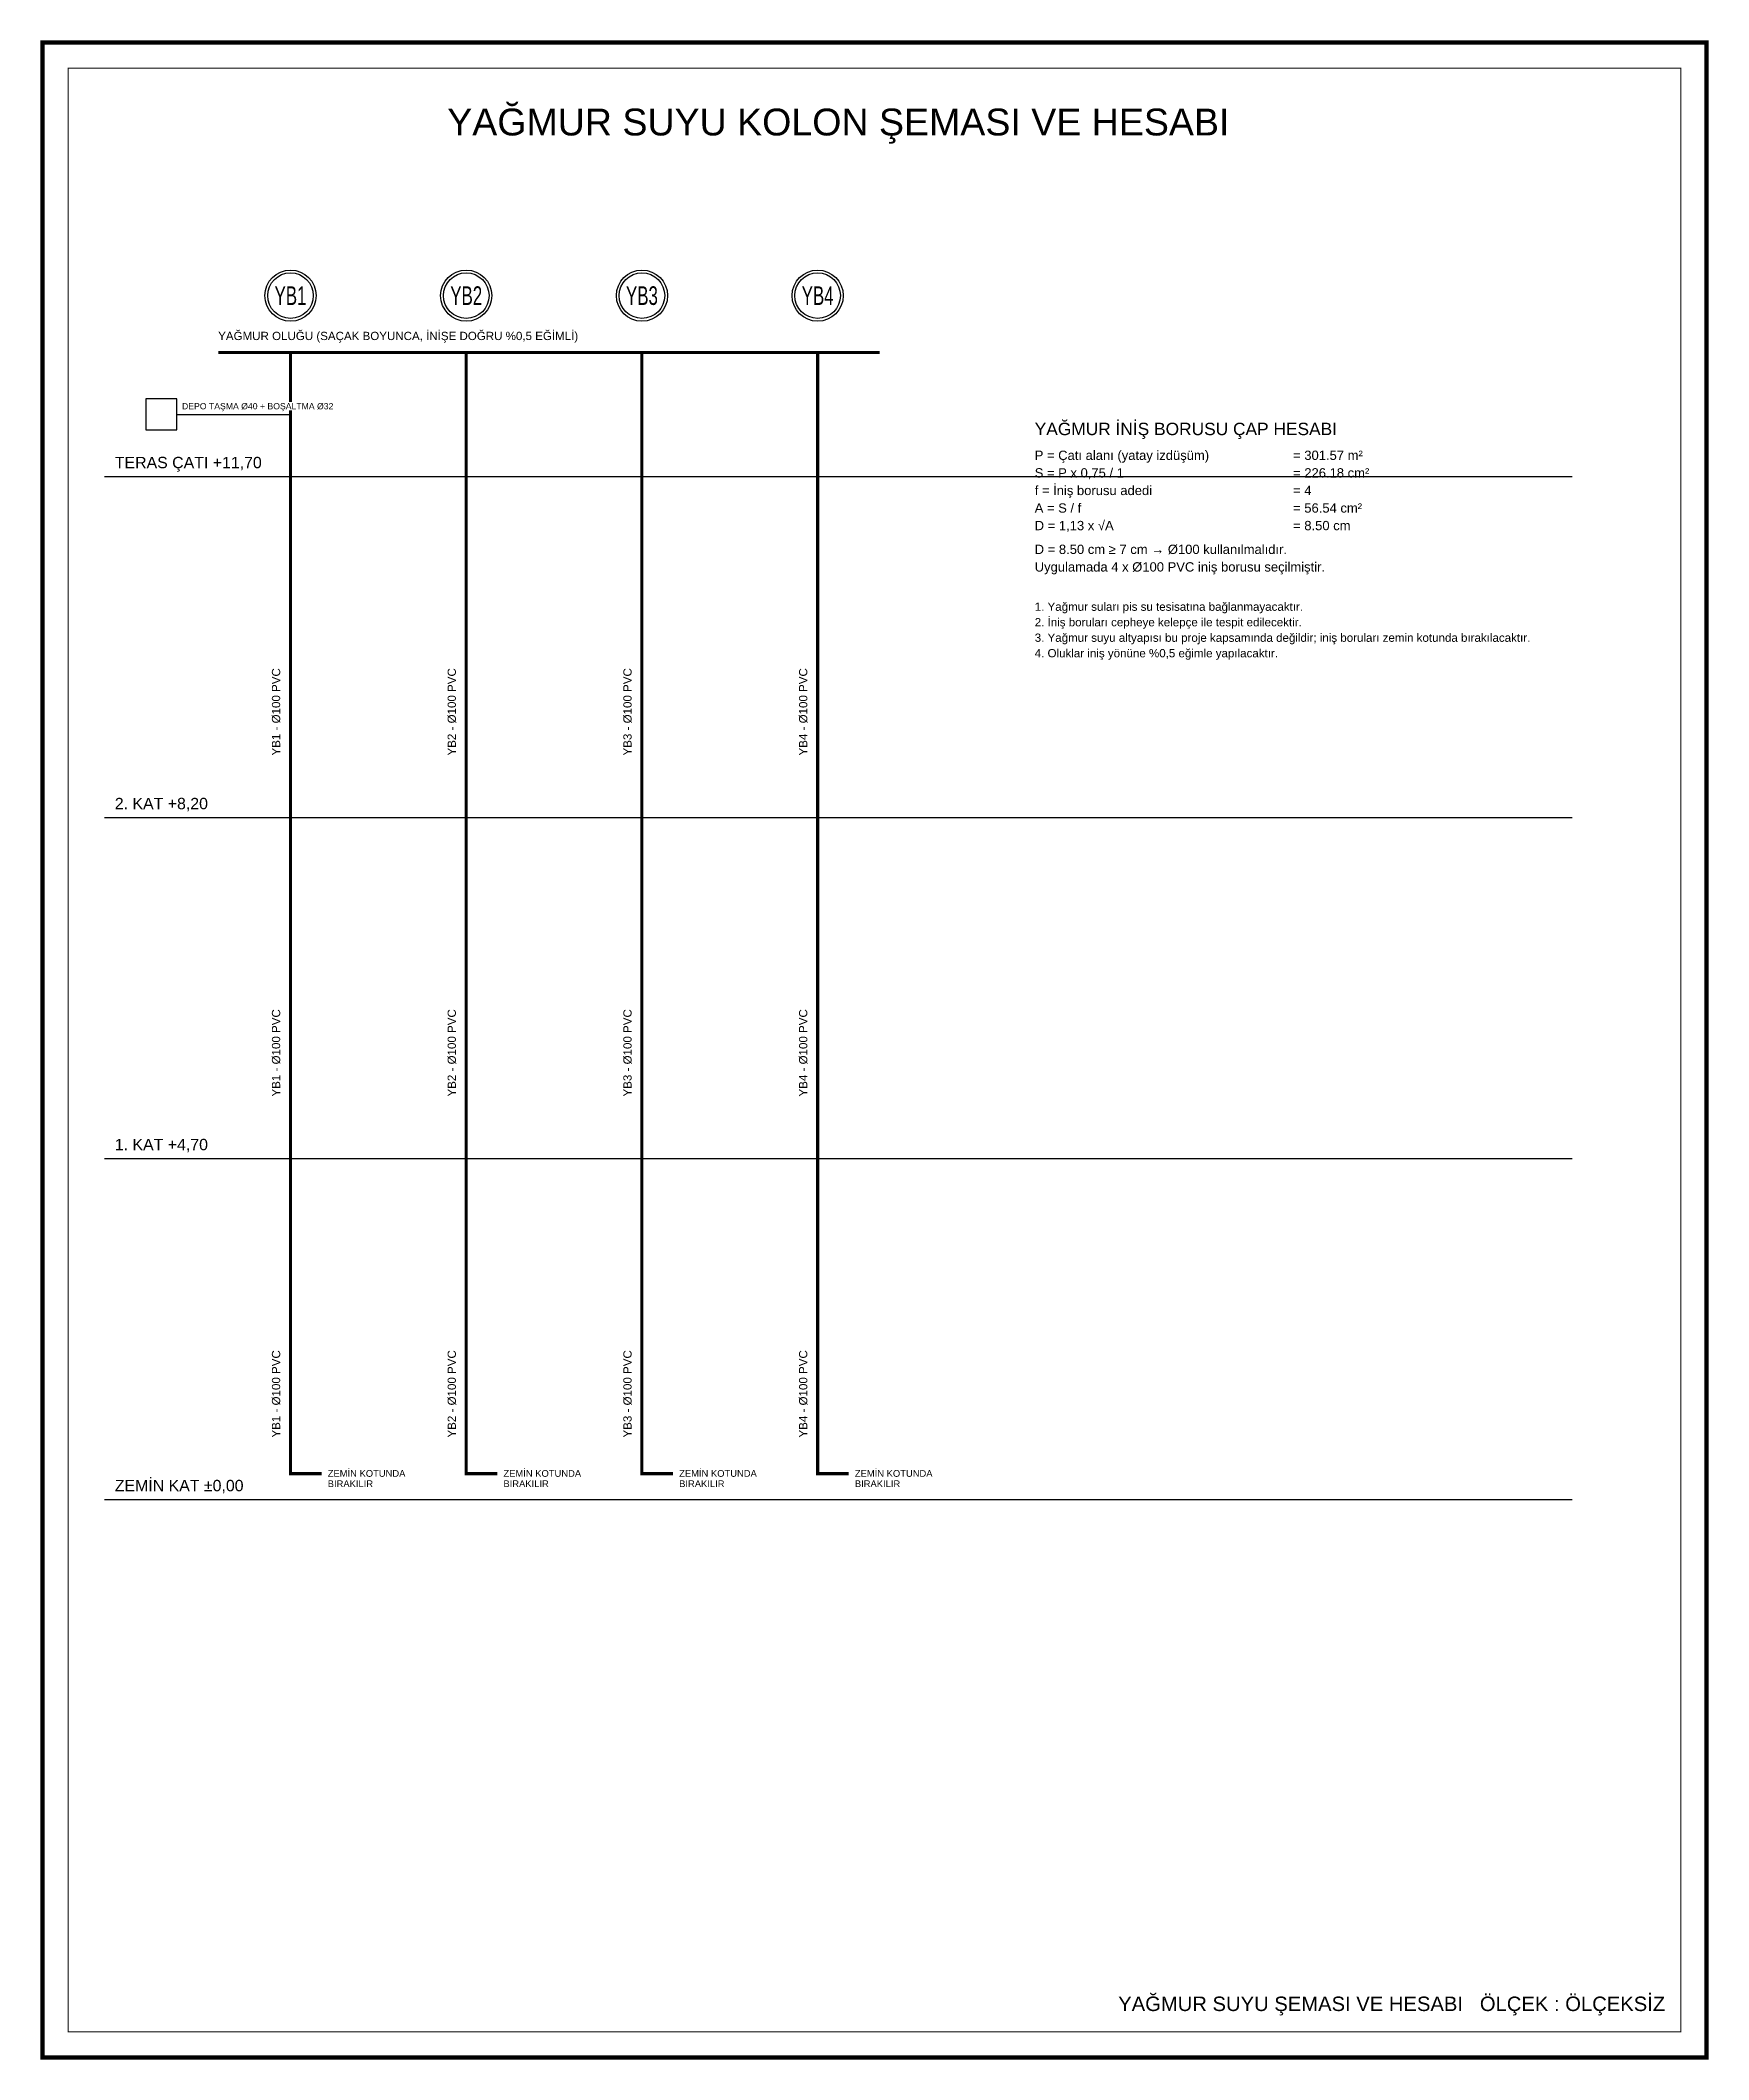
# Model space of a CAD drawing. Header units: centimetres. Extents: x -3952 to 26292, y -15092 to -10712.
# Drawn here: x 24678 to 26292, y -12902 to -10948 of the extents above; entities that cross this region are included whole.
import ezdxf
from ezdxf.enums import TextEntityAlignment as Align

# ---------------------------------------------------------------- set-up
doc = ezdxf.new("R2010")
doc.units = ezdxf.units.CM
doc.linetypes.add('YAGMUR HATTI', pattern=[36, 30, -6])
for name, color, linetype in [('MTY-HESAP', 1, 'CONTINUOUS'), ('MTY-PAFTA', 7, 'CONTINUOUS'), ('MTY-PISSU-KOLONNO', 211, 'CONTINUOUS'), ('MTY-SEMA', 8, 'CONTINUOUS'), ('MTY-SOGUKSU-BORU', 5, 'CONTINUOUS'), ('MTY-TEMIZSU-CAP', 101, 'CONTINUOUS'), ('MTY-YAGMUR-BORUSU', 3, 'YAGMUR HATTI'), ('MTY-YAGMUR-BORUSU-CAP', 3, 'CONTINUOUS'), ('MTY-YAGMURSU-KOLON NO', 7, 'CONTINUOUS'), ('MTY-YAZI', 7, 'CONTINUOUS'), ('RAST-TEM-SU DEPOSU', 11, 'CONTINUOUS')]:
    doc.layers.add(name, color=color, linetype=linetype)
doc.layers.add('ROTAS-PAFTA-SINIRI', color=8, linetype='Continuous', plot=False)
doc.styles.add('ANOTATIVO', font='arial.ttf')
doc.styles.add('ROTAS', font='arial.ttf')

msp = doc.modelspace()

# ---------------------------------------------------------------- texts
at = {"layer": 'MTY-HESAP', "style": 'ROTAS'}
for s, height, p in [('YAĞMUR İNİŞ BORUSU ÇAP HESABI', 12, (25640, -11330)), ('P = Çatı alanı (yatay izdüşüm)', 9, (25640, -11354)), ('= 301.57 m²', 9, (25890, -11354)), ('S = P x 0,75 / 1', 9, (25640, -11371)), ('= 226.18 cm²', 9, (25890, -11371)), ('f = İniş borusu adedi', 9, (25640, -11388)), ('= 4', 9, (25890, -11388)), ('A = S / f', 9, (25640, -11405)), ('= 56.54 cm²', 9, (25890, -11405)), ('D = 1,13 x √A', 9, (25640, -11422)), ('= 8.50 cm', 9, (25890, -11422)), ('D = 8.50 cm ≥ 7 cm → Ø100 kullanılmalıdır.', 9, (25640, -11445)), ('Uygulamada 4 x Ø100 PVC iniş borusu seçilmiştir.', 9, (25640, -11462))]:
    msp.add_text(s, height=height, dxfattribs=at).set_placement(p)
at = {"layer": 'MTY-PAFTA', "style": 'ROTAS'}
msp.add_text('YAĞMUR SUYU ŞEMASI VE HESABI   ÖLÇEK : ÖLÇEKSİZ', height=14, dxfattribs=at).set_placement((26250, -12855), align=Align.RIGHT)
at = {"layer": 'MTY-YAGMUR-BORUSU-CAP', "style": 'ROTAS'}
for s, height, p in [('YAĞMUR OLUĞU (SAÇAK BOYUNCA, İNİŞE DOĞRU %0,5 EĞİMLİ)', 8, (24850, -11238)), ('ZEMİN KOTUNDA', 6.5, (24956, -12338)), ('BIRAKILIR', 6.5, (24956, -12348)), ('ZEMİN KOTUNDA', 6.5, (25126, -12338)), ('BIRAKILIR', 6.5, (25126, -12348)), ('ZEMİN KOTUNDA', 6.5, (25296, -12338)), ('BIRAKILIR', 6.5, (25296, -12348)), ('ZEMİN KOTUNDA', 6.5, (25466, -12338)), ('BIRAKILIR', 6.5, (25466, -12348))]:
    msp.add_text(s, height=height, dxfattribs=at).set_placement(p)
for s, p in [('YB1 - Ø100 PVC', (24910, -11640)), ('YB2 - Ø100 PVC', (25080, -11640)), ('YB3 - Ø100 PVC', (25250, -11640)), ('YB4 - Ø100 PVC', (25420, -11640)), ('YB1 - Ø100 PVC', (24910, -11970)), ('YB2 - Ø100 PVC', (25080, -11970)), ('YB3 - Ø100 PVC', (25250, -11970)), ('YB4 - Ø100 PVC', (25420, -11970)), ('YB1 - Ø100 PVC', (24910, -12300)), ('YB2 - Ø100 PVC', (25080, -12300)), ('YB3 - Ø100 PVC', (25250, -12300)), ('YB4 - Ø100 PVC', (25420, -12300))]:
    msp.add_text(s, height=8, rotation=90, dxfattribs=at).set_placement(p)
at = {"layer": 'MTY-YAZI', "style": 'ROTAS'}
msp.add_text('YAĞMUR SUYU KOLON ŞEMASI VE HESABI', height=26, dxfattribs=at).set_placement((25450, -11040), align=Align.CENTER)
for s, height, p in [('TERAS ÇATI +11,70', 11, (24750, -11362)), ('2. İniş boruları cepheye kelepçe ile tespit edilecektir.', 8, (25640, -11515)), ('1. Yağmur suları pis su tesisatına bağlanmayacaktır.', 8, (25640, -11500)), ('3. Yağmur suyu altyapısı bu proje kapsamında değildir; iniş boruları zemin kotunda bırakılacaktır.', 8, (25640, -11530)), ('4. Oluklar iniş yönüne %0,5 eğimle yapılacaktır.', 8, (25640, -11545)), ('2. KAT +8,20', 11, (24750, -11692)), ('1. KAT +4,70', 11, (24750, -12022)), ('ZEMİN KAT ±0,00', 11, (24750, -12352))]:
    msp.add_text(s, height=height, dxfattribs=at).set_placement(p)

# ---------------------------------------------------------------- blocks, each defined once
blk = doc.blocks.new('ROTAS_PAFTA')
blk.add_lwpolyline([(0, 0), (1, 0), (1, 1), (0, 1)], close=True)
blk = doc.blocks.new('MTY-KOLON NO YAGMUR')
at = {"layer": 'MTY-YAGMURSU-KOLON NO', "linetype": 'Continuous', "ltscale": 100}
blk.add_circle((0, 0), 27.5, dxfattribs=at)
at = {"layer": 'MTY-YAGMURSU-KOLON NO', "color": 7, "linetype": 'Continuous', "ltscale": 100}
blk.add_circle((0, 0), 24.5, dxfattribs=at)
at = {"style": 'ANOTATIVO', "width": 0.65}
blk.add_attdef('K', text='', height=20, dxfattribs=at).set_placement((0, 0), align=Align.MIDDLE_CENTER)

# ---------------------------------------------------------------- linework, layer by layer
at = {"layer": 'MTY-PAFTA'}
for points, const_width in [([(24680, -12900), (26290, -12900), (26290, -10950), (24680, -10950)], 4), ([(24705, -12875), (26265, -12875), (26265, -10975), (24705, -10975)], 1)]:
    msp.add_lwpolyline(points, close=True, dxfattribs=dict(at, const_width=const_width))
at = {"layer": 'MTY-SEMA'}
for points in [[(24740, -11370), (26160, -11370)], [(24740, -11700), (26160, -11700)], [(24740, -12030), (26160, -12030)], [(24740, -12360), (26160, -12360)]]:
    msp.add_lwpolyline(points, dxfattribs=at)
at = {"layer": 'MTY-SOGUKSU-BORU'}
msp.add_line((24810, -11310), (24920, -11310), dxfattribs=at)
at = {"layer": 'MTY-YAGMUR-BORUSU', "const_width": 3}
for points in [[(24850, -11250), (25490, -11250)], [(24920, -11250), (24920, -12335), (24950, -12335)], [(25090, -11250), (25090, -12335), (25120, -12335)], [(25260, -11250), (25260, -12335), (25290, -12335)], [(25430, -11250), (25430, -12335), (25460, -12335)]]:
    msp.add_lwpolyline(points, dxfattribs=at)
at = {"layer": 'RAST-TEM-SU DEPOSU'}
msp.add_lwpolyline([(24780, -11325), (24810, -11325), (24810, -11295), (24780, -11295)], close=True, dxfattribs=at)

# ---------------------------------------------------------------- block references
at = {"layer": 'MTY-PISSU-KOLONNO'}
ref = msp.add_blockref('MTY-KOLON NO YAGMUR', (24920, -11195), dxfattribs=dict(at, xscale=0.9, yscale=0.9))
ref.add_attrib('K', 'YB1', dxfattribs={"height": 18, "style": 'ANOTATIVO', "width": 0.65}).set_placement((24920, -11195), align=Align.MIDDLE_CENTER)
ref = msp.add_blockref('MTY-KOLON NO YAGMUR', (25090, -11195), dxfattribs=dict(at, xscale=0.9, yscale=0.9))
ref.add_attrib('K', 'YB2', dxfattribs={"height": 18, "style": 'ANOTATIVO', "width": 0.65}).set_placement((25090, -11195), align=Align.MIDDLE_CENTER)
ref = msp.add_blockref('MTY-KOLON NO YAGMUR', (25260, -11195), dxfattribs=dict(at, xscale=0.9, yscale=0.9))
ref.add_attrib('K', 'YB3', dxfattribs={"height": 18, "style": 'ANOTATIVO', "width": 0.65}).set_placement((25260, -11195), align=Align.MIDDLE_CENTER)
ref = msp.add_blockref('MTY-KOLON NO YAGMUR', (25430, -11195), dxfattribs=dict(at, xscale=0.9, yscale=0.9))
ref.add_attrib('K', 'YB4', dxfattribs={"height": 18, "style": 'ANOTATIVO', "width": 0.65}).set_placement((25430, -11195), align=Align.MIDDLE_CENTER)
at = {"layer": 'ROTAS-PAFTA-SINIRI', "xscale": 1610, "yscale": 1950}
msp.add_blockref('ROTAS_PAFTA', (24680, -12900), dxfattribs=at)

msp.set_redraw_order([(e.dxf.handle, doc.entitydb.next_handle()) for e in msp.query("TEXT MTEXT ATTDEF DIMENSION ARC_DIMENSION")])  # texts and dimensions are drawn at this point

# ---------------------------------------------------------------- next in the draw order: wipeouts: each hides what was drawn before it
msp.add_wipeout([(24923.9, -11306), (24814, -11306), (24814, -11298), (24923.9, -11298)])

# ---------------------------------------------------------------- next in the draw order: texts
at = {"layer": 'MTY-TEMIZSU-CAP', "style": 'ROTAS'}
msp.add_text('DEPO TAŞMA Ø40 + BOŞALTMA Ø32', height=6, dxfattribs=at).set_placement((24815, -11305))

doc.saveas('drawing.dxf')
